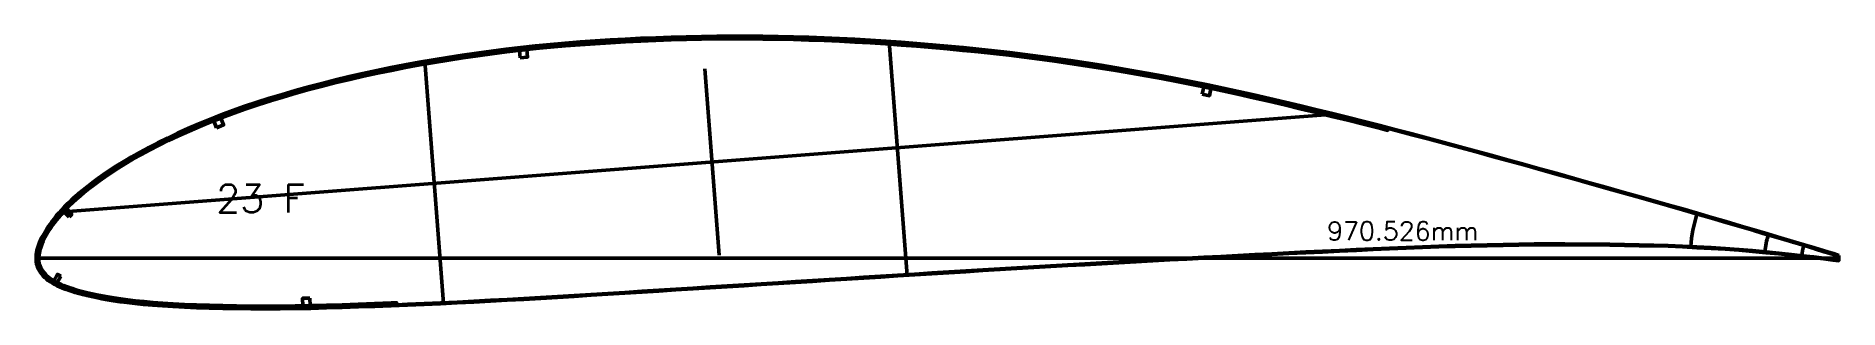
# Model space of a CAD drawing. Header units: metres. Extents: x -405 to 675, y -15418 to 133.
# Drawn here: x -364 to 607, y -4427 to -4281 of the extents above; entities that cross this region are included whole.
import ezdxf
from ezdxf.enums import TextEntityAlignment as Align

# ---------------------------------------------------------------- set-up
doc = ezdxf.new("R2010")
doc.units = ezdxf.units.M
for name, color, linetype, lineweight in [('FoilLayer', 7, 'Continuous', 50), ('RefFoilLayer', 7, 'Continuous', 50), ('StringerLayer', 7, 'Continuous', 50), ('SubLayer', 7, 'Continuous', 50), ('TextLayer', 7, 'Continuous', 50)]:
    doc.layers.add(name, color=color, linetype=linetype, lineweight=lineweight)
doc.styles.add('MSゴシック', font='romans')

msp = doc.modelspace()

# ---------------------------------------------------------------- texts
at = {"layer": 'TextLayer', "style": 'MSゴシック'}
msp.add_text('23 F', height=15, dxfattribs=at).set_placement((-266.89, -4375.51))
msp.add_text('970.526mm', height=10, dxfattribs=at).set_placement((412.47, -4393.44), align=Align.BOTTOM_RIGHT)

# ---------------------------------------------------------------- linework, layer by layer
at = {"layer": 'FoilLayer'}
msp.add_lwpolyline([(606.44, -4398.97), (603.47, -4398.02), (598.7, -4396.58), (593.54, -4394.99), (587.9, -4393.28), (581.75, -4391.46), (575.14, -4389.5), (568.14, -4387.42), (560.82, -4385.25), (553.28, -4383.02), (545.68, -4380.8), (538.01, -4378.62), (530.24, -4376.35), (522.37, -4374.04), (514.37, -4371.74), (506.25, -4369.43), (497.98, -4367.11), (489.56, -4364.73), (481.01, -4362.33), (472.36, -4359.9), (463.64, -4357.46), (454.9, -4355.01), (446.16, -4352.57), (437.42, -4350.14), (428.68, -4347.72), (419.95, -4345.32), (411.24, -4342.94), (402.56, -4340.57), (393.91, -4338.24), (385.29, -4335.94), (376.68, -4333.67), (368.09, -4331.43), (363.83, -4330.33), (363.57, -4331.34), (359.26, -4330.23), (350.72, -4328.05), (342.19, -4325.91), (333.67, -4323.81), (325.15, -4321.74), (316.63, -4319.69), (308.15, -4317.68), (299.71, -4315.71), (291.35, -4313.79), (283.03, -4311.93), (274.76, -4310.13), (266.52, -4308.39), (258.29, -4306.71), (250.08, -4305.08), (241.89, -4303.52), (233.71, -4302.01), (225.54, -4300.56), (217.36, -4299.17), (209.18, -4297.84), (200.98, -4296.57), (192.78, -4295.35), (184.56, -4294.18), (176.33, -4293.07), (168.1, -4292.01), (159.85, -4291.01), (151.59, -4290.07), (143.3, -4289.18), (134.99, -4288.34), (126.68, -4287.54), (118.35, -4286.8), (110.03, -4286.11), (101.72, -4285.47), (93.41, -4284.89), (85.11, -4284.36), (76.83, -4283.88), (68.55, -4283.47), (60.28, -4283.11), (52.02, -4282.81), (43.77, -4282.56), (35.52, -4282.38), (27.28, -4282.25), (19.05, -4282.19), (10.82, -4282.18), (2.59, -4282.23), (-5.65, -4282.35), (-13.87, -4282.51), (-22.08, -4282.74), (-30.28, -4283.02), (-38.47, -4283.37), (-46.63, -4283.77), (-54.78, -4284.23), (-62.91, -4284.75), (-70.99, -4285.33), (-79.02, -4285.96), (-86.99, -4286.66), (-94.91, -4287.43), (-102.8, -4288.28), (-110.67, -4289.21), (-118.53, -4290.2), (-126.37, -4291.26), (-134.18, -4292.39), (-141.96, -4293.6), (-149.7, -4294.87), (-157.4, -4296.2), (-165.05, -4297.61), (-172.64, -4299.09), (-180.18, -4300.63), (-187.66, -4302.25), (-195.06, -4303.94), (-202.4, -4305.7), (-209.67, -4307.55), (-216.89, -4309.46), (-224.01, -4311.42), (-230.99, -4313.43), (-237.83, -4315.5), (-244.52, -4317.63), (-251.06, -4319.82), (-257.47, -4322.09), (-263.74, -4324.43), (-269.86, -4326.83), (-275.82, -4329.27), (-281.61, -4331.77), (-287.2, -4334.3), (-292.61, -4336.85), (-297.79, -4339.41), (-302.73, -4341.94), (-307.4, -4344.45), (-311.8, -4346.91), (-315.93, -4349.34), (-319.78, -4351.71), (-323.38, -4354.03), (-326.73, -4356.29), (-329.84, -4358.47), (-332.71, -4360.57), (-335.37, -4362.6), (-337.82, -4364.56), (-340.08, -4366.46), (-342.16, -4368.3), (-344.09, -4370.08), (-345.86, -4371.8), (-347.51, -4373.46), (-349.03, -4375.06), (-350.43, -4376.61), (-351.73, -4378.11), (-352.92, -4379.57), (-354.02, -4380.98), (-355.04, -4382.36), (-355.97, -4383.69), (-356.83, -4384.99), (-357.62, -4386.25), (-358.34, -4387.49), (-359.01, -4388.69), (-359.62, -4389.83), (-360.15, -4390.95), (-360.62, -4392.08), (-361.05, -4393.19), (-361.43, -4394.22), (-361.74, -4395.22), (-361.98, -4396.23), (-362.17, -4397.23), (-362.31, -4398.2), (-362.41, -4399.13), (-362.45, -4400.06), (-362.44, -4400.92), (-362.37, -4401.79), (-362.24, -4402.65), (-362.02, -4403.52), (-361.72, -4404.39), (-361.35, -4405.25), (-360.91, -4406.1), (-360.38, -4406.93), (-359.77, -4407.74), (-359.08, -4408.53), (-358.3, -4409.3), (-357.45, -4410.06), (-356.52, -4410.79), (-355.52, -4411.5), (-354.44, -4412.18), (-353.28, -4412.83), (-352.03, -4413.46), (-350.69, -4414.08), (-349.25, -4414.68), (-347.72, -4415.27), (-346.09, -4415.85), (-344.35, -4416.43), (-342.51, -4417.01), (-340.54, -4417.58), (-338.44, -4418.15), (-336.19, -4418.71), (-333.77, -4419.26), (-331.16, -4419.8), (-328.35, -4420.34), (-325.32, -4420.88), (-322.04, -4421.42), (-318.5, -4421.95), (-314.67, -4422.45), (-310.51, -4422.93), (-305.98, -4423.37), (-301.07, -4423.79), (-295.76, -4424.19), (-290.06, -4424.56), (-283.97, -4424.88), (-277.5, -4425.15), (-270.65, -4425.37), (-263.46, -4425.54), (-255.98, -4425.67), (-248.29, -4425.77), (-240.45, -4425.81), (-232.49, -4425.78), (-224.38, -4425.67), (-216.11, -4425.51), (-207.68, -4425.3), (-199.13, -4425.05), (-190.48, -4424.76), (-181.72, -4424.44), (-172.87, -4424.11), (-169.9, -4423.99), (-169.86, -4425.04), (-163.94, -4424.81), (-155.05, -4424.44), (-146.16, -4424.05), (-137.25, -4423.62), (-128.3, -4423.17), (-119.31, -4422.7), (-110.31, -4422.23), (-101.31, -4421.74), (-92.33, -4421.23), (-83.33, -4420.69), (-74.29, -4420.13), (-65.2, -4419.56), (-56.1, -4418.99), (-46.97, -4418.43), (-37.84, -4417.87), (-28.69, -4417.29), (-19.51, -4416.7), (-10.32, -4416.12), (-1.14, -4415.54), (8.05, -4414.97), (17.24, -4414.4), (26.42, -4413.83), (35.6, -4413.24), (44.79, -4412.66), (53.97, -4412.07), (63.16, -4411.49), (72.35, -4410.92), (81.54, -4410.34), (90.72, -4409.76), (99.9, -4409.17), (109.09, -4408.58), (118.26, -4408), (127.42, -4407.42), (136.58, -4406.85), (145.73, -4406.28), (154.88, -4405.73), (164.03, -4405.18), (173.16, -4404.64), (182.28, -4404.11), (191.41, -4403.6), (200.56, -4403.1), (209.73, -4402.6), (218.9, -4402.1), (228.07, -4401.59), (237.25, -4401.08), (246.41, -4400.57), (255.58, -4400.08), (264.75, -4399.59), (273.91, -4399.1), (283.06, -4398.61), (292.2, -4398.11), (301.31, -4397.64), (310.41, -4397.17), (319.51, -4396.72), (328.62, -4396.28), (337.72, -4395.85), (346.78, -4395.41), (355.77, -4395), (364.7, -4394.61), (373.59, -4394.25), (382.45, -4393.9), (391.22, -4393.58), (399.9, -4393.3), (408.53, -4393.07), (417.15, -4392.89), (425.74, -4392.72), (434.25, -4392.56), (442.6, -4392.41), (450.8, -4392.35), (458.96, -4392.39), (467.13, -4392.43), (475.22, -4392.45), (483.2, -4392.54), (491.15, -4392.72), (499.07, -4392.9), (506.92, -4393.04), (514.65, -4393.23), (522.35, -4393.57), (530.1, -4393.96), (537.82, -4394.36), (545.34, -4394.78), (552.7, -4395.34), (560.03, -4395.99), (567.23, -4396.66), (574.19, -4397.32), (580.81, -4398.01), (587.08, -4398.7), (592.96, -4399.35), (598.42, -4399.99), (603.46, -4400.6), (606.57, -4401.01)], close=True, dxfattribs=at)
at = {"layer": 'RefFoilLayer'}
msp.add_lwpolyline([(606.58, -4398.54), (603.6, -4397.59), (598.84, -4396.15), (593.67, -4394.55), (588.03, -4392.85), (581.88, -4391.03), (575.27, -4389.07), (568.27, -4386.99), (560.94, -4384.82), (553.41, -4382.59), (545.8, -4380.37), (538.14, -4378.19), (530.36, -4375.92), (522.49, -4373.6), (514.5, -4371.31), (506.37, -4368.99), (498.11, -4366.68), (489.69, -4364.3), (481.13, -4361.89), (472.48, -4359.47), (463.77, -4357.03), (455.02, -4354.58), (446.28, -4352.14), (437.54, -4349.71), (428.8, -4347.29), (420.07, -4344.89), (411.36, -4342.5), (402.67, -4340.14), (394.03, -4337.81), (385.4, -4335.51), (376.79, -4333.24), (368.2, -4330.99), (359.63, -4328.78), (351.08, -4326.6), (342.55, -4324.46), (334.02, -4322.35), (325.5, -4320.28), (316.98, -4318.23), (308.49, -4316.22), (300.05, -4314.24), (291.67, -4312.32), (283.35, -4310.46), (275.07, -4308.66), (266.82, -4306.92), (258.58, -4305.24), (250.36, -4303.61), (242.16, -4302.04), (233.97, -4300.53), (225.79, -4299.08), (217.6, -4297.69), (209.41, -4296.36), (201.2, -4295.08), (192.99, -4293.86), (184.76, -4292.69), (176.52, -4291.58), (168.28, -4290.52), (160.02, -4289.52), (151.75, -4288.58), (143.45, -4287.69), (135.14, -4286.84), (126.81, -4286.05), (118.48, -4285.31), (110.15, -4284.62), (101.82, -4283.98), (93.51, -4283.39), (85.2, -4282.86), (76.9, -4282.39), (68.62, -4281.97), (60.34, -4281.61), (52.07, -4281.31), (43.8, -4281.07), (35.54, -4280.88), (27.29, -4280.75), (19.05, -4280.69), (10.81, -4280.68), (2.57, -4280.73), (-5.68, -4280.85), (-13.91, -4281.01), (-22.14, -4281.24), (-30.35, -4281.52), (-38.54, -4281.87), (-46.72, -4282.27), (-54.88, -4282.74), (-63.01, -4283.26), (-71.11, -4283.83), (-79.15, -4284.47), (-87.14, -4285.17), (-95.07, -4285.94), (-102.97, -4286.79), (-110.86, -4287.72), (-118.74, -4288.71), (-126.59, -4289.78), (-134.41, -4290.91), (-142.2, -4292.12), (-149.96, -4293.39), (-157.67, -4294.73), (-165.34, -4296.14), (-172.95, -4297.62), (-180.5, -4299.17), (-187.99, -4300.79), (-195.41, -4302.48), (-202.77, -4304.25), (-210.06, -4306.1), (-217.29, -4308.01), (-224.42, -4309.98), (-231.43, -4311.99), (-238.29, -4314.07), (-245, -4316.2), (-251.56, -4318.41), (-257.99, -4320.69), (-264.28, -4323.03), (-270.43, -4325.44), (-276.41, -4327.9), (-282.22, -4330.4), (-287.85, -4332.94), (-293.27, -4335.51), (-298.47, -4338.07), (-303.44, -4340.62), (-308.13, -4343.14), (-312.56, -4345.62), (-316.71, -4348.06), (-320.6, -4350.45), (-324.22, -4352.79), (-327.59, -4355.06), (-330.72, -4357.26), (-333.62, -4359.38), (-336.31, -4361.43), (-338.79, -4363.42), (-341.07, -4365.34), (-343.18, -4367.2), (-345.13, -4369), (-346.93, -4370.74), (-348.6, -4372.43), (-350.14, -4374.06), (-351.57, -4375.63), (-352.89, -4377.16), (-354.1, -4378.65), (-355.23, -4380.09), (-356.26, -4381.5), (-357.22, -4382.86), (-358.11, -4384.19), (-358.91, -4385.49), (-359.65, -4386.76), (-360.34, -4387.99), (-360.97, -4389.19), (-361.53, -4390.37), (-362.02, -4391.54), (-362.46, -4392.67), (-362.86, -4393.78), (-363.19, -4394.88), (-363.45, -4395.95), (-363.65, -4397.01), (-363.8, -4398.05), (-363.9, -4399.07), (-363.95, -4400.06), (-363.93, -4401.04), (-363.85, -4402.03), (-363.69, -4403.02), (-363.44, -4404.01), (-363.1, -4404.99), (-362.68, -4405.96), (-362.17, -4406.91), (-361.58, -4407.83), (-360.9, -4408.73), (-360.13, -4409.6), (-359.29, -4410.43), (-358.37, -4411.24), (-357.38, -4412.02), (-356.32, -4412.76), (-355.17, -4413.48), (-353.95, -4414.17), (-352.65, -4414.83), (-351.26, -4415.46), (-349.79, -4416.08), (-348.22, -4416.68), (-346.56, -4417.27), (-344.8, -4417.86), (-342.93, -4418.45), (-340.93, -4419.03), (-338.8, -4419.61), (-336.52, -4420.17), (-334.08, -4420.72), (-331.45, -4421.27), (-328.61, -4421.82), (-325.56, -4422.36), (-322.26, -4422.9), (-318.7, -4423.43), (-314.84, -4423.94), (-310.65, -4424.42), (-306.11, -4424.86), (-301.18, -4425.28), (-295.86, -4425.68), (-290.14, -4426.05), (-284.04, -4426.38), (-277.55, -4426.65), (-270.69, -4426.87), (-263.48, -4427.04), (-256, -4427.17), (-248.3, -4427.27), (-240.45, -4427.31), (-232.47, -4427.28), (-224.35, -4427.17), (-216.07, -4427.01), (-207.63, -4426.8), (-199.08, -4426.55), (-190.43, -4426.26), (-181.66, -4425.94), (-172.81, -4425.6), (-163.92, -4425.25), (-155.03, -4424.89), (-146.14, -4424.5), (-137.23, -4424.07), (-128.28, -4423.62), (-119.29, -4423.15), (-110.28, -4422.68), (-101.29, -4422.19), (-92.3, -4421.68), (-83.3, -4421.14), (-74.26, -4420.58), (-65.17, -4420.01), (-56.07, -4419.44), (-46.95, -4418.88), (-37.81, -4418.32), (-28.66, -4417.74), (-19.48, -4417.15), (-10.3, -4416.57), (-1.11, -4415.99), (8.08, -4415.42), (17.27, -4414.85), (26.45, -4414.27), (35.63, -4413.69), (44.82, -4413.1), (54, -4412.52), (63.19, -4411.94), (72.38, -4411.37), (81.57, -4410.79), (90.75, -4410.21), (99.93, -4409.62), (109.12, -4409.03), (118.29, -4408.45), (127.45, -4407.87), (136.61, -4407.3), (145.76, -4406.73), (154.91, -4406.18), (164.05, -4405.63), (173.18, -4405.09), (182.31, -4404.56), (191.43, -4404.05), (200.58, -4403.55), (209.75, -4403.05), (218.92, -4402.55), (228.1, -4402.04), (237.27, -4401.53), (246.44, -4401.02), (255.6, -4400.53), (264.77, -4400.04), (273.93, -4399.55), (283.09, -4399.06), (292.22, -4398.56), (301.34, -4398.08), (310.43, -4397.62), (319.53, -4397.17), (328.65, -4396.73), (337.74, -4396.3), (346.8, -4395.86), (355.79, -4395.45), (364.72, -4395.06), (373.61, -4394.7), (382.46, -4394.35), (391.23, -4394.03), (399.91, -4393.75), (408.54, -4393.52), (417.16, -4393.34), (425.75, -4393.17), (434.26, -4393.01), (442.61, -4392.86), (450.79, -4392.8), (458.96, -4392.84), (467.13, -4392.88), (475.22, -4392.9), (483.19, -4392.99), (491.14, -4393.17), (499.07, -4393.35), (506.9, -4393.49), (514.63, -4393.68), (522.33, -4394.02), (530.08, -4394.41), (537.79, -4394.8), (545.3, -4395.22), (552.66, -4395.79), (559.99, -4396.44), (567.19, -4397.11), (574.14, -4397.77), (580.76, -4398.46), (587.03, -4399.15), (592.9, -4399.8), (598.37, -4400.44), (603.4, -4401.05), (606.51, -4401.45)], close=True, dxfattribs=at)
at = {"layer": 'StringerLayer'}
for points in [[(-103.31, -4292.36), (-99.33, -4291.93), (-99.76, -4287.95), (-103.73, -4288.38), (-103.31, -4292.36)], [(263.8, -4311.91), (267.72, -4312.73), (268.54, -4308.82), (264.63, -4307.99), (263.8, -4311.91)], [(-266.75, -4329.91), (-263.03, -4328.45), (-264.49, -4324.72), (-268.21, -4326.18), (-266.75, -4329.91)], [(-346.08, -4377.77), (-344.71, -4376.32), (-347.61, -4373.57), (-348.99, -4375.02), (-346.08, -4377.77)], [(-350.67, -4409.71), (-352.42, -4408.72), (-354.38, -4412.21), (-352.63, -4413.19), (-350.67, -4409.71)], [(-216.48, -4421.51), (-220.48, -4421.59), (-220.4, -4425.59), (-216.4, -4425.51), (-216.48, -4421.51)]]:
    msp.add_lwpolyline(points, dxfattribs=at)
at = {"layer": 'SubLayer'}
for p, q in [((95.31, -4283.52), (104.99, -4409.3)), ((-154.61, -4294.2), (-144.59, -4424.42)), ((-3.85, -4298.34), (3.85, -4398.35)), ((334.93, -4322.57), (-351.34, -4375.38)), ((-49.99, -4352.19), (49.99, -4344.5)), ((-363.95, -4400), (606.58, -4400))]:
    msp.add_line(p, q, dxfattribs=at)
for radius, start, end in [(80, 162.78649, 175.55109), (40, 161.85934, 175.14353), (20, 160.23161, 176.14107)]:
    msp.add_arc((606.58, -4400), radius, start, end, dxfattribs=at)

msp.set_redraw_order([(e.dxf.handle, doc.entitydb.next_handle()) for e in msp.query("TEXT MTEXT ATTDEF DIMENSION ARC_DIMENSION")])  # texts and dimensions are drawn at this point

doc.saveas('drawing.dxf')
